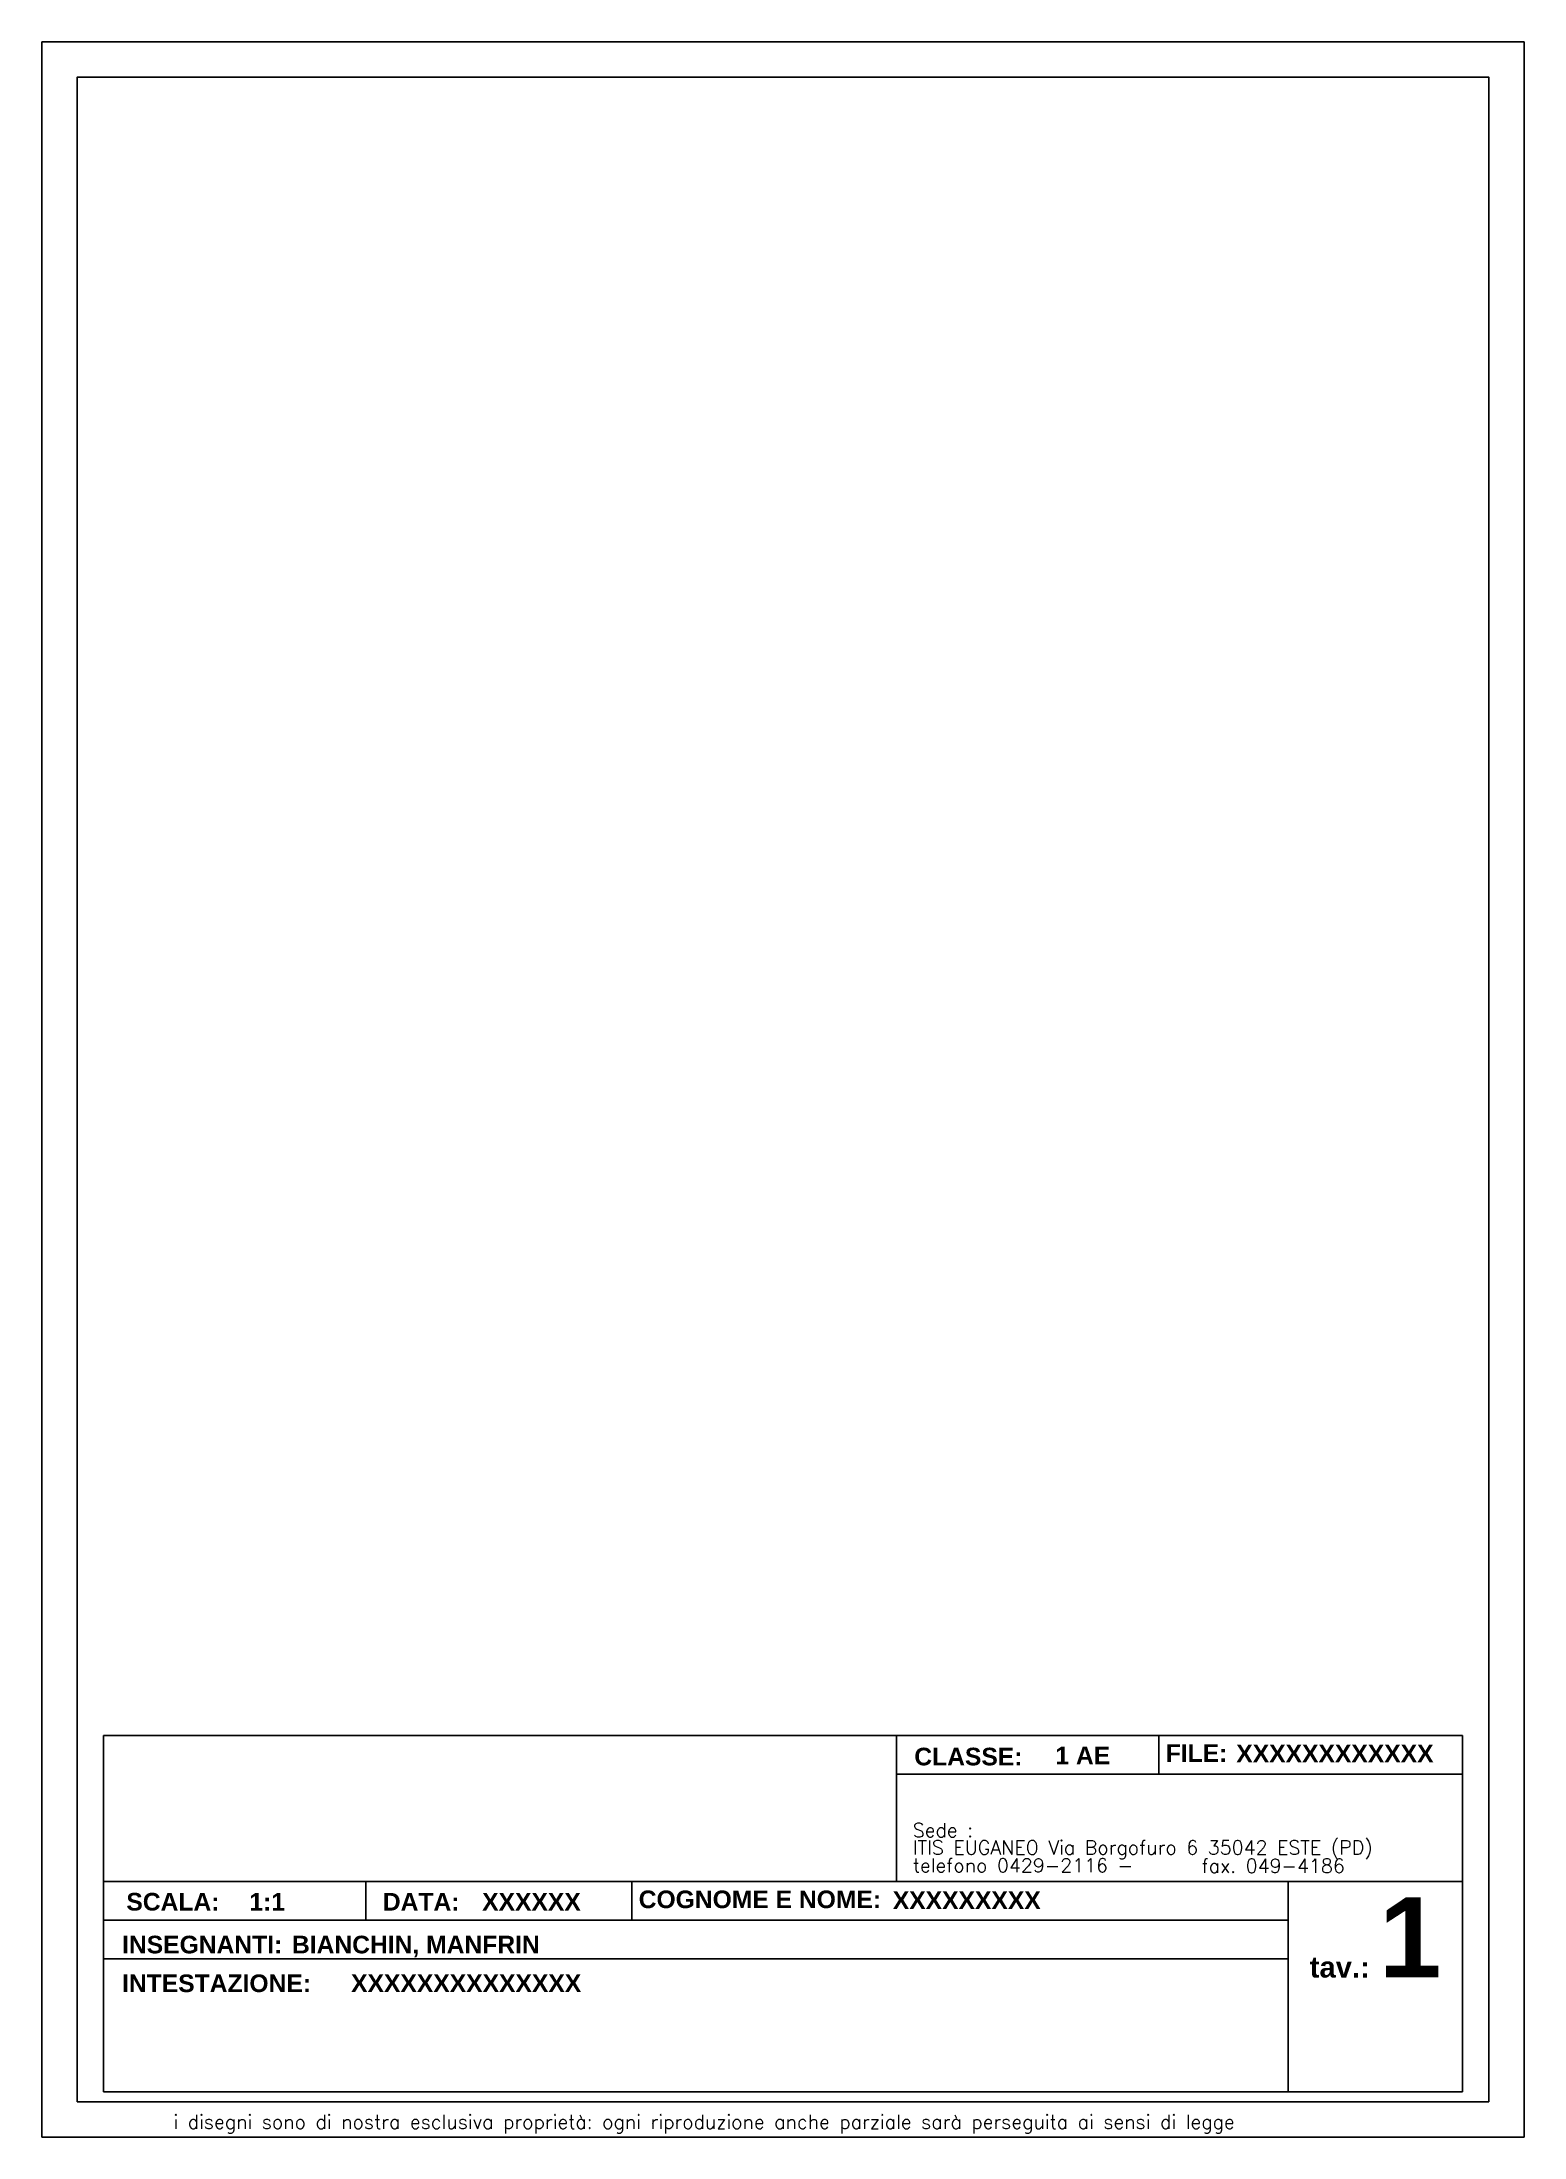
# Model space of a CAD drawing. Extents: x -213 to 981, y -383 to -83.
# Drawn here: x 770.9 to 980.9, y -379.7 to -82.7 of the extents above; entities that cross this region are included whole.
import ezdxf

# ---------------------------------------------------------------- set-up
doc = ezdxf.new("R2010")
doc.units = 0
doc.layers.get('0').update_dxf_attribs({"linetype": 'CONTINUOUS'})
doc.layers.add('testo', color=2, linetype='CONTINUOUS')
doc.styles.add('ROMANS', font='ROMANS.SHX', dxfattribs={"width": 0.65, "height": 8})
doc.styles.add('SANSSERIFBOLD', font='sasb____.pfb', dxfattribs={"height": 3})
picture_1 = doc.add_image_def('image1.jpg', size_in_pixel=(2000, 368))

msp = doc.modelspace()

# ---------------------------------------------------------------- texts
at = {"layer": 'testo'}
for s, height, style, p in [('CLASSE:', 2.5, 'SANSSERIFBOLD', (894.5, -327.05)), ('1 AE', 2.5, 'SANSSERIFBOLD', (914.49, -326.9)), ('FILE:', 2.5, 'SANSSERIFBOLD', (930.12, -326.56)), ('XXXXXXXXXXXX', 2.5, 'SANSSERIFBOLD', (940.12, -326.63)), ('Sede : ', 1.974, 'ROMANS', (894.28, -337.22)), ('ITIS EUGANEO Via Borgofuro 6 35042 ESTE (PD)', 1.9745, 'ROMANS', (894.28, -339.67)), ('telefono 0429-2116 -  ', 1.9745, 'ROMANS', (894.28, -342.21)), ('fax. 049-4186', 1.9745, 'ROMANS', (935.19, -342.29)), ('SCALA:', 2.5, 'SANSSERIFBOLD', (782.86, -347.63)), ('1:1', 2.5, 'SANSSERIFBOLD', (800.29, -347.64)), ('DATA:', 2.5, 'SANSSERIFBOLD', (819.2, -347.63)), ('XXXXXX', 2.5, 'SANSSERIFBOLD', (833.27, -347.64)), ('COGNOME E NOME:', 2.5, 'SANSSERIFBOLD', (855.45, -347.29)), ('XXXXXXXXX', 2.5, 'SANSSERIFBOLD', (891.45, -347.43)), ('1', 11.37, 'SANSSERIFBOLD', (960.35, -357.11)), ('INSEGNANTI: ', 2.5, 'SANSSERIFBOLD', (782.25, -353.7)), ('BIANCHIN, MANFRIN', 2.5, 'SANSSERIFBOLD', (806.32, -353.7)), ('tav.:', 2.962, 'SANSSERIFBOLD', (950.53, -357.13)), ('INTESTAZIONE: ', 2.5, 'SANSSERIFBOLD', (782.25, -359.19)), ('XXXXXXXXXXXXXX', 2.5, 'SANSSERIFBOLD', (814.7, -359.19)), ('i disegni sono di nostra esclusiva proprietà: ogni riproduzione anche parziale sarà perseguita ai sensi di legge', 1.9745, 'ROMANS', (789.52, -378.56))]:
    msp.add_text(s, height=height, dxfattribs=dict(at, style=style)).set_placement(p)

# ---------------------------------------------------------------- linework, layer by layer
for p, q in [((779.64, -322.83), (779.64, -373.35)), ((972.15, -322.83), (779.64, -322.83)), ((891.99, -322.83), (891.99, -343.5)), ((929.15, -322.83), (929.15, -328.32)), ((972.15, -322.83), (972.15, -373.35)), ((972.15, -328.32), (891.99, -328.32)), ((779.64, -343.5), (972.15, -343.5)), ((816.8, -343.5), (816.8, -348.99)), ((854.49, -343.5), (854.49, -348.99)), ((947.47, -343.5), (947.47, -373.35)), ((947.47, -348.99), (779.64, -348.99)), ((947.47, -354.48), (779.64, -354.48)), ((972.15, -373.35), (779.64, -373.35))]:
    msp.add_line(p, q)
at = {"color": 1}
msp.add_line((972.15, -373.35), (972.15, -373.35), dxfattribs=at)
for points in [[(770.9, -379.74), (980.9, -379.74), (980.9, -82.74), (770.9, -82.74)], [(775.9, -374.74), (975.9, -374.74), (975.9, -87.74), (775.9, -87.74)]]:
    msp.add_lwpolyline(points, close=True)

msp.set_redraw_order([(e.dxf.handle, doc.entitydb.next_handle()) for e in msp.query("TEXT MTEXT ATTDEF DIMENSION ARC_DIMENSION")])  # texts and dimensions are drawn at this point

# ---------------------------------------------------------------- pictures from other files: only their frames are drawn
image = msp.add_image(picture_1, insert=(779.64, -343.5), size_in_units=(112.35, 20.67))
image.dxf.flags = 7

doc.saveas('drawing.dxf')
